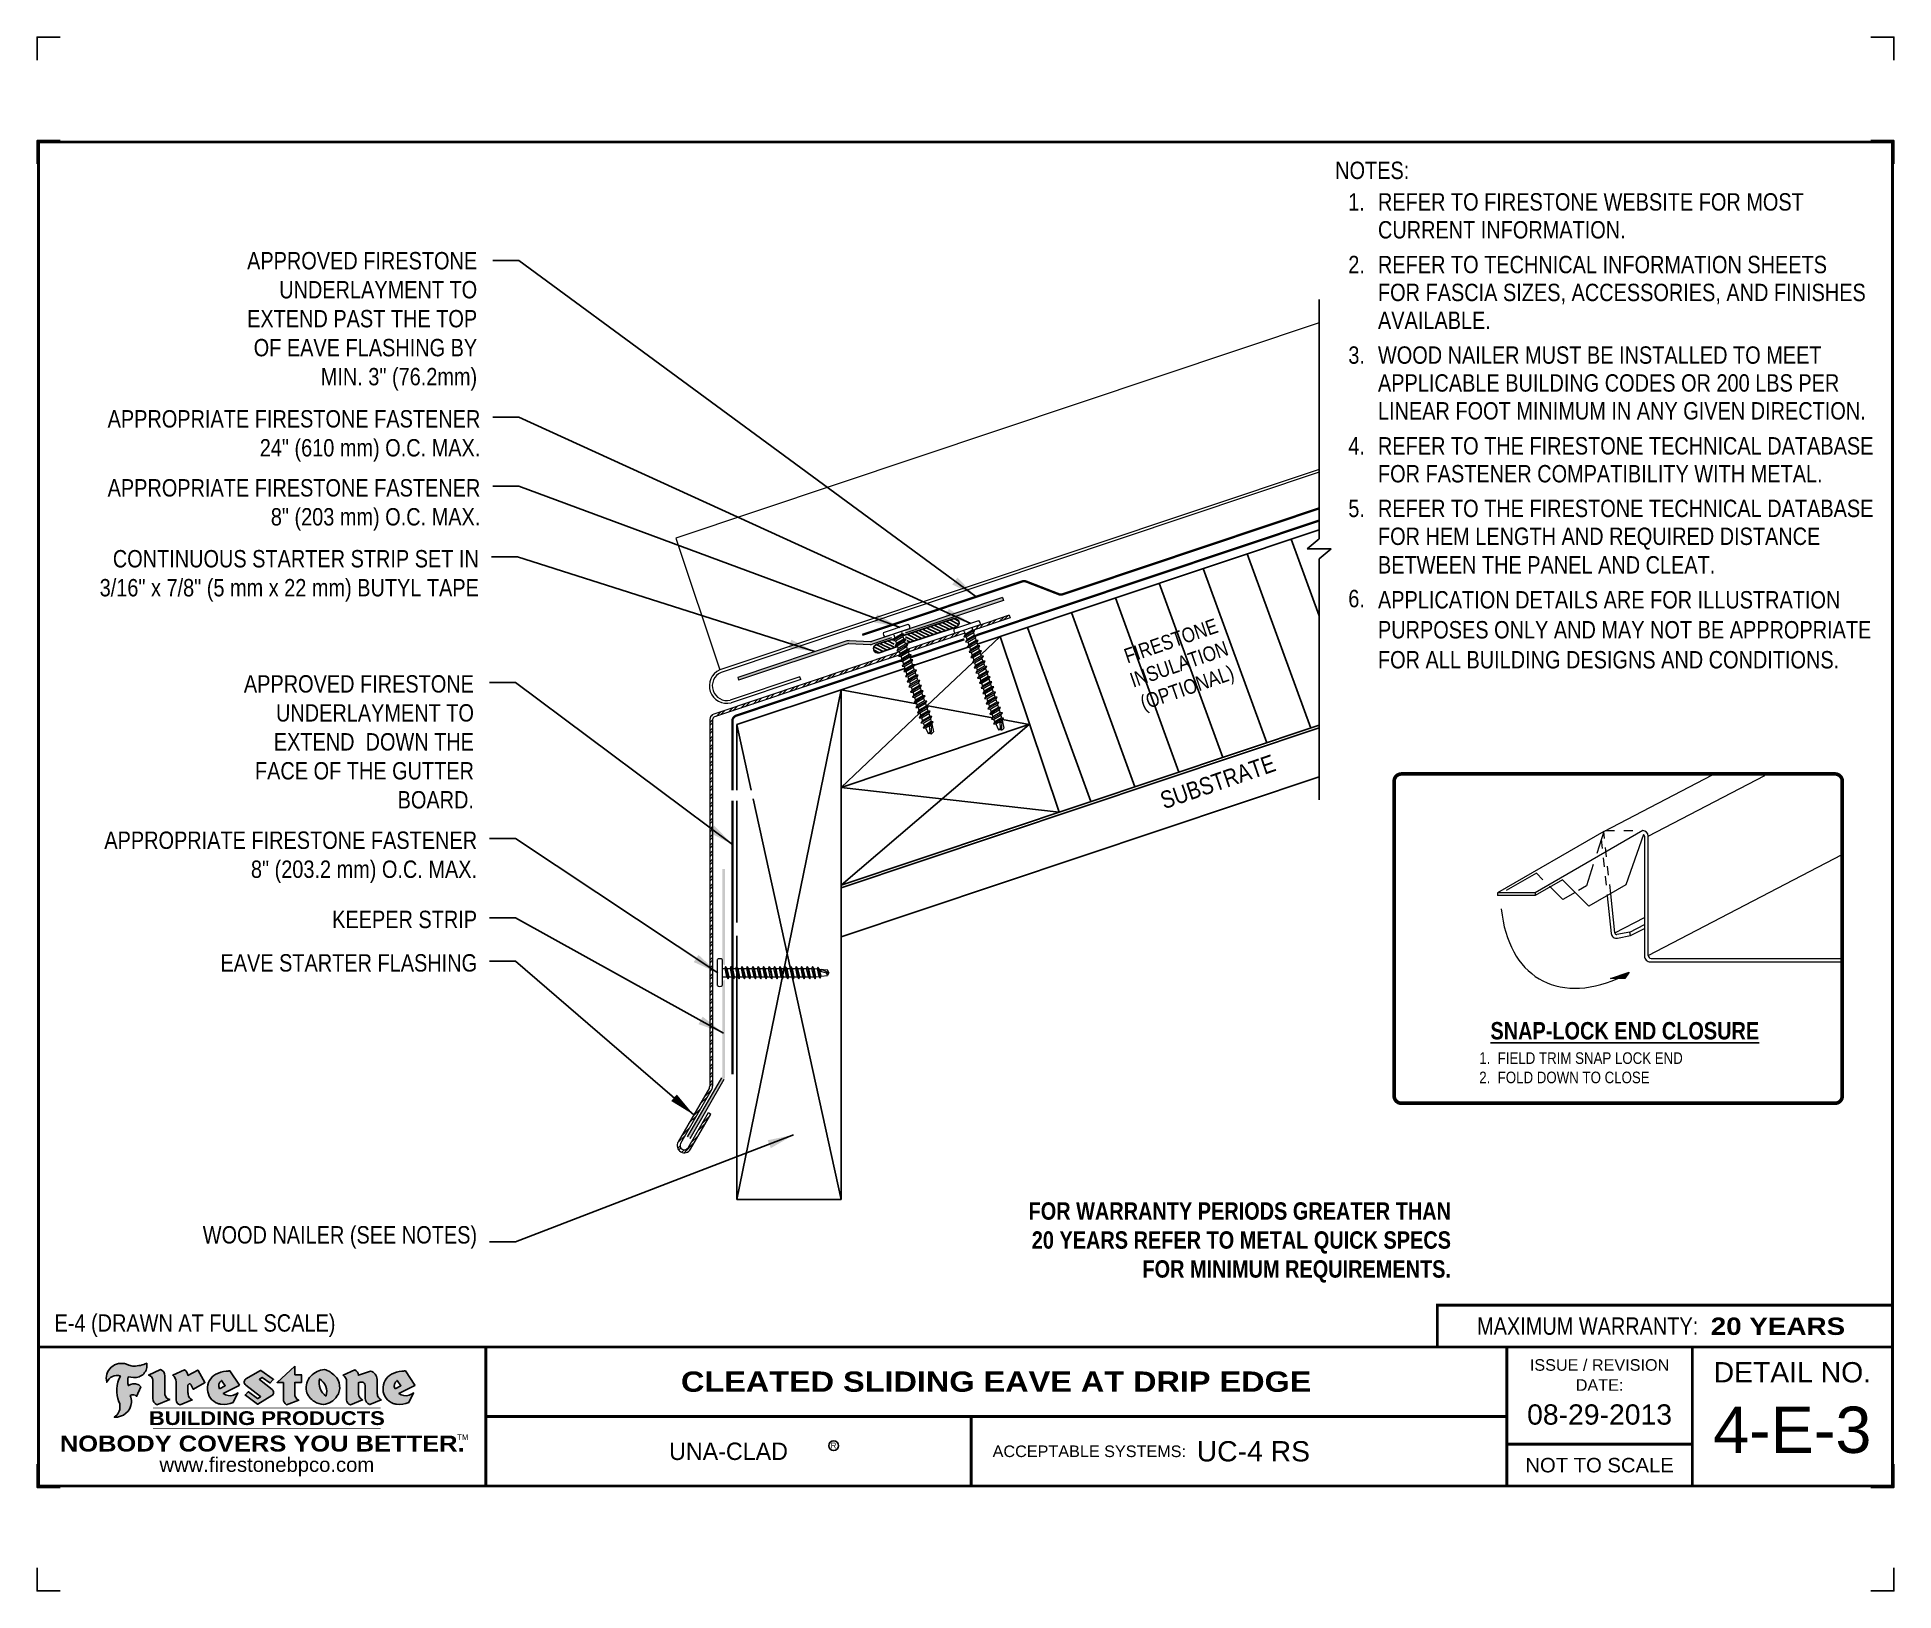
# Model space of a CAD drawing. Header units: inches. Extents: x 0 to 20, y 0 to 16.8.
import ezdxf
from ezdxf.enums import TextEntityAlignment as Align

# ---------------------------------------------------------------- set-up
doc = ezdxf.new("R2010")
doc.units = ezdxf.units.IN
doc.header["$MEASUREMENT"] = 0
doc.linetypes.add('DOT2', pattern=[0.125, 0, -0.125])
doc.linetypes.add('HIDDEN', pattern=[0.375, 0.25, -0.125])
doc.layers.get('0').update_dxf_attribs({"linetype": 'CONTINUOUS'})
doc.layers.get('DEFPOINTS').update_dxf_attribs({"linetype": 'CONTINUOUS'})
for name, color, linetype, lineweight in [('FSBP-ACCESSORY-FIRESTONE', 7, 'CONTINUOUS', 9), ('FSBP-PANEL', 7, 'CONTINUOUS', 9), ('FSBP-TRIMS', 7, 'CONTINUOUS', 9)]:
    doc.layers.add(name, color=color, linetype=linetype, lineweight=lineweight)
for name, color, linetype in [('FSBP-ANNO-NOTE', 7, 'CONTINUOUS'), ('FSBP-INSULATION', 7, 'CONTINUOUS'), ('FSBP-SEALANTS', 1, 'CONTINUOUS'), ('FSBP-SUBSTRATE-GENERIC', 9, 'CONTINUOUS'), ('FSBP-TTLB', 7, 'CONTINUOUS'), ('FSBP-TTLB-BORDER', 7, 'CONTINUOUS'), ('FSBP-TTLB-TEXT', 7, 'CONTINUOUS'), ('FSBP-UNDERLAYMENT', 7, 'HIDDEN'), ('FSBP-WALL-CURB', 9, 'CONTINUOUS'), ('FSBP-WOOD', 7, 'CONTINUOUS')]:
    doc.layers.add(name, color=color, linetype=linetype)
doc.styles.add('ARIAL', font='arial.ttf')
doc.styles.add('ARIAL_BOLD', font='')
doc.styles.add('ARIAL_NAR', font='ARIALN.TTF')
doc.styles.add('BANKGOTHIC', font='bgothm.ttf')
doc.styles.add('FSBP_ARIAL_NAR', font='ARIALN.TTF')
doc.styles.add('TXT', font='simplex.shx')
doc.styles.get('ARIAL_BOLD').set_extended_font_data('Arial Black')
doc.dimstyles.new('STANDARD$7', dxfattribs={"dimscale": 1.5, "dimtxt": 0.2, "dimasz": 0.1, "dimexe": 0.1, "dimexo": 0.125, "dimgap": 0.09, "dimtad": 0, "dimdec": 3, "dimzin": 4, "dimdsep": 46, "dimtxsty": 'TXT', "dimcen": 0.09, "dimadec": 0, "dimazin": 0, "dimtfac": 1, "dimtdec": 3, "dimtofl": 0, "dimtmove": 2, "dimatfit": 3, "dimfxl": 0, "dimtolj": 1, "dimtzin": 4, "dimarcsym": 0})

msp = doc.modelspace()

# ---------------------------------------------------------------- texts
at = {"layer": 'DEFPOINTS', "style": 'FSBP_ARIAL_NAR'}
msp.add_text('E-4 (DRAWN AT FULL SCALE)', height=0.1875, dxfattribs=at).set_placement((0.1874925427754306, 2.890285000893119), align=Align.MIDDLE_LEFT)
at = {"layer": 'FSBP-ANNO-NOTE', "style": 'FSBP_ARIAL_NAR'}
for s, p in [('NOTES:', (14.003925832682, 15.32464309650498)), ('REFER TO FIRESTONE WEBSITE FOR MOST', (14.46558625541428, 14.98417134001138)), ('CURRENT INFORMATION.', (14.46558625541428, 14.68339009001138)), ('REFER TO TECHNICAL INFORMATION SHEETS', (14.46558625541428, 14.30839009001138)), ('FOR FASCIA SIZES, ACCESSORIES, AND FINISHES', (14.46558625541428, 14.00760884001138)), ('AVAILABLE.', (14.46558625541428, 13.70682759001138)), ('WOOD NAILER MUST BE INSTALLED TO MEET', (14.46558625541428, 13.33182759001138)), ('APPLICABLE BUILDING CODES OR 200 LBS PER', (14.46558625541428, 13.03104634001138)), ('LINEAR FOOT MINIMUM IN ANY GIVEN DIRECTION.', (14.46558625541428, 12.73026509001138)), ('REFER TO THE FIRESTONE TECHNICAL DATABASE', (14.46558625541428, 12.35274111131875)), ('FOR FASTENER COMPATIBILITY WITH METAL.', (14.46558625541428, 12.05195986131875)), ('REFER TO THE FIRESTONE TECHNICAL DATABASE', (14.46558625541428, 11.67776751063818)), ('FOR HEM LENGTH AND REQUIRED DISTANCE', (14.46558625541428, 11.37698626063818)), ('BETWEEN THE PANEL AND CLEAT.', (14.46558625541428, 11.06884625353953))]:
    msp.add_text(s, height=0.1875, dxfattribs=at).set_placement(p, align=Align.MIDDLE_LEFT)
for s, p in [('1.', (14.23402473889251, 14.98417134001138)), ('2.', (14.23511750541428, 14.30839009001138)), ('3.', (14.23511750541428, 13.33182759001139)), ('4.', (14.23511750541428, 12.35274111131876)), ('5.', (14.23511750541428, 11.67776751063819)), ('6.', (14.23511756793582, 10.70482802925876))]:
    msp.add_text(s, height=0.1875, dxfattribs=at).set_placement(p, align=Align.MIDDLE_CENTER)
msp.add_text('SUBSTRATE', height=0.1875, rotation=19.00000000000001, dxfattribs=at).set_placement((12.73728270502066, 8.72942096180647), align=Align.MIDDLE_CENTER)
at = {"layer": 'FSBP-ANNO-NOTE', "char_height": 0.1875, "width": 2.602814136239886, "attachment_point": 9, "style": 'FSBP_ARIAL_NAR'}
for s, insert in [('APPROVED FIRESTONE UNDERLAYMENT TO EXTEND PAST THE TOP OF EAVE FLASHING BY MIN. 3" (76.2mm)', (4.747136927463284, 12.94935567720775)), ('APPROVED FIRESTONE UNDERLAYMENT TO EXTEND  DOWN THE FACE OF THE GUTTER BOARD.', (4.71252009600374, 8.43780455599621))]:
    msp.add_mtext(s, dxfattribs=dict(at, insert=insert))
at = {"layer": 'FSBP-ANNO-NOTE', "style": 'FSBP_ARIAL_NAR'}
for s, insert, char_height, attachment_point in [('APPROPRIATE FIRESTONE FASTENER\\P24" (610 mm) O.C. MAX.', (4.781538723541377, 12.73787410067583), 0.1875, 3), ('APPROPRIATE FIRESTONE FASTENER\\P8" (203 mm) O.C. MAX.', (4.781538723541377, 11.99342491048798), 0.1875, 3), ('CONTINUOUS STARTER STRIP SET IN \\P3/16" x 7/8" (5 mm x 22 mm) BUTYL TAPE', (4.765868104056018, 11.22843669650607), 0.1875, 3), ('APPROPRIATE FIRESTONE FASTENER\\P8" (203.2 mm) O.C. MAX.', (4.746088125132207, 8.191637295146798), 0.1875, 3), ('KEEPER STRIP', (4.746088125132207, 7.3374260823906), 0.1875, 3), ('EAVE STARTER FLASHING', (4.746088125132206, 6.868576042038152), 0.1875, 3), ('{\\fArial Narrow|b1|i0|c0|p34;\\LSNAP-LOCK END CLOSURE}', (17.12835104954708, 5.946383561514055), 0.1875, 8), ('1.  FIELD TRIM SNAP LOCK END\\P2.  FOLD DOWN TO CLOSE', (15.55825607463182, 5.474629148457795), 0.125, 7), ('{\\fArial Narrow|b1|i0|c0|p34;FOR WARRANTY PERIODS GREATER THAN\\P20 YEARS REFER TO METAL QUICK SPECS\\PFOR MINIMUM REQUIREMENTS.}', (15.25313681007011, 4.19149109391183), 0.1875, 3), ('WOOD NAILER (SEE NOTES)', (4.746088125132206, 3.690791982569451), 0.1874999999999999, 9)]:
    msp.add_mtext(s, dxfattribs=dict(at, insert=insert, char_height=char_height, attachment_point=attachment_point))
at = {"layer": 'FSBP-INSULATION', "insert": (12.20619005394844, 10.32494682953556), "char_height": 0.16, "width": 1.349898062664362, "attachment_point": 2, "rotation": 19.00000000000001, "style": 'FSBP_ARIAL_NAR'}
msp.add_mtext('FIRESTONE INSULATION (OPTIONAL)', dxfattribs=at)
at = {"layer": 'FSBP-TRIMS', "style": 'FSBP_ARIAL_NAR'}
for s, p in [('APPLICATION DETAILS ARE FOR ILLUSTRATION', (14.46548182967577, 10.59813127209196)), ('PURPOSES ONLY AND MAY NOT BE APPROPRIATE', (14.46548182967577, 10.27472445481487)), ('FOR ALL BUILDING DESIGNS AND CONDITIONS.', (14.46548182967577, 9.951317677951131))]:
    msp.add_text(s, height=0.1875, dxfattribs=at).set_placement(p)

# ---------------------------------------------------------------- blocks, each defined once
blk = doc.blocks.new('A$C486F1324')
at = {"layer": 'FSBP-TTLB-TEXT'}
h = blk.add_hatch(color=1, dxfattribs=at)
edge = h.paths.add_edge_path()
edge.add_arc((1.05293473454803, 2.432581823257731), 0.1319107607348553, 264.0410451462098, 370.3106169565175)
edge.add_arc((1.043176611464152, 2.752262660202042), 0.3273056962876236, 270.05058356628535, 295.23459397187514, ccw=False)
edge.add_arc((1.038426922191803, 2.56403150268051), 0.13916565617135, 249.3281275763668, 272.0749124149863, ccw=False)
edge.add_line((0.989299278179902, 2.433825686944644), (0.9631177487359136, 2.445558787492629))
edge.add_arc((0.9095748620182865, 2.291407038981255), 0.1631857907024101, 70.84590087378872, 194.3325259843273)
edge.add_arc((0.8600509757814071, 2.204839658458385), 0.1179914261095279, 70.96950098067123, 156.9641407594483, ccw=False)
edge.add_arc((1.168766374175352, 2.162383550941515), 0.3110405457095052, 150.323113748316, 203.2084295854517)
edge.add_arc((0.7718745149407522, 1.989572487159472), 0.121858715661731, 0.8849157075190988, 24.34668939894999, ccw=False)
edge.add_arc((0.7650031314481953, 1.983307491475024), 0.1289731377238324, -58.36655102076742, 3.6216782311386737, ccw=False)
edge.add_arc((0.8412948678329051, 2.051617467449851), 0.1783301886510352, 267.2205474105585, 354.1381621173521)
edge.add_arc((0.8059370697409881, 2.029692373120287), 0.212787892960859, 0.9996158580669322, 21.00503380861244)
edge.add_arc((1.034432087517867, 2.064164197730946), 0.05136395668415856, 40.821177131732725, 125.52727787225791, ccw=False)
edge.add_line((1.073301941138498, 2.097740834336818), (1.118401912534369, 2.200031471354478))
edge.add_arc((1.056483187403122, 2.160862735149867), 0.07326744446031509, 32.31675181867256, 66.31481236598174)
edge.add_arc((1.047887483703787, 2.124501603239696), 0.110224694801178, 69.81791323323885, 125.254734720681)
edge.add_arc((1.143333842085744, 2.261873949018218), 0.1659710644737307, 164.1569669952081, 196.5811013160487, ccw=False)
edge.add_line((0.9836674837126961, 2.307184524455224), (1.039240299265617, 2.301383838364885))
h = blk.add_hatch(color=1, dxfattribs=at)
edge = h.paths.add_edge_path()
edge.add_line((2.779085526150499, 2.423583663157117), (2.779085526150499, 2.333881224553082))
edge.add_arc((2.781392442941157, 2.333881224553068), 0.00230691679065842, 179.9999999996471, 269.9999999996471)
edge.add_line((2.781392442941143, 2.331574307762409), (2.851042658398813, 2.331574307762409))
edge.add_arc((2.851042658398813, 2.329267390971708), 0.002306916790701052, 0, 90, ccw=False)
edge.add_line((2.853349575189514, 2.329267390971708), (2.853349575189514, 2.251757171804073))
edge.add_arc((2.851042658398828, 2.251757171804087), 0.002306916790686842, 269.99999999964706, 359.99999999964706, ccw=False)
edge.add_line((2.851042658398813, 2.2494502550134), (2.781392442941143, 2.2494502550134))
edge.add_arc((2.781392442941157, 2.247143338222742), 0.00230691679065842, 90.00000000035294, 180.0000000003529)
edge.add_line((2.779085526150499, 2.247143338222727), (2.779085526150499, 2.127433711485182))
edge.add_arc((2.852360918257401, 2.12369642034561), 0.07337063740681414, 177.0802527808787, 245.3249543133826)
edge.add_line((2.821730779419073, 2.057025249452735), (2.690154522263373, 2.008229701244503))
edge.add_arc((2.724235369940526, 2.066534893757658), 0.06753517344606048, 177.0345319916278, 239.69264280249018, ccw=False)
edge.add_line((2.656790633108545, 2.070028763539753), (2.656790633108545, 2.247143338222727))
edge.add_arc((2.654483716317887, 2.247143338222742), 0.00230691679065842, 359.9999999996471, 449.999999999647)
edge.add_line((2.654483716317901, 2.2494502550134), (2.588482915647847, 2.2494502550134))
edge.add_line((2.588482915647847, 2.2494502550134), (2.779085526150499, 2.423583663157117))
h = blk.add_hatch(color=1, dxfattribs=at)
edge = h.paths.add_edge_path()
edge.add_line((1.290864384038019, 2.008492524202993), (1.43097033225452, 2.064791420292025))
edge.add_arc((1.436644270662416, 2.121823377800686), 0.0573135041183696, 181.971787100199, 264.31851000495806, ccw=False)
edge.add_line((1.379364702405683, 2.119851370029735), (1.37903731712966, 2.320596934648066))
edge.add_arc((1.309888624547209, 2.320484163719063), 0.06914878453844908, 0.0934405599589634, 72.42834396969008)
edge.add_line((1.330764526052365, 2.386406475112793), (1.202464409119062, 2.328412355415324))
edge.add_arc((1.190871232973747, 2.27232224160737), 0.05727567197445638, -0.017399788185684884, 78.322067691347, ccw=False)
edge.add_line((1.248146902307115, 2.272304847925781), (1.248199233300755, 2.075706805862339))
edge.add_arc((1.321324461293944, 2.07497573358174), 0.07312888236350451, 179.4272023230205, 245.3845503102953)
h = blk.add_hatch(color=1, dxfattribs=at)
edge = h.paths.add_edge_path()
edge.add_line((1.807651786805041, 2.246865396077439), (1.737783921756391, 2.3789790723241))
edge.add_arc((1.735744620158095, 2.377900594660677), 0.002306916790721869, 27.871971334059, 117.3766794470738)
edge.add_line((1.734683811260555, 2.37994914282028), (1.626263425247162, 2.323805327202692))
edge.add_arc((1.56271380654142, 2.324730636700022), 0.06355635479880146, 359.1658080110728, 425.8793658831422)
edge.add_line((1.58868669411409, 2.382737699601435), (1.462504212281334, 2.325700791685492))
edge.add_arc((1.423437031978647, 2.260476169502841), 0.07602957263902102, -3.4414039757249952, 59.079922442849806, ccw=False)
edge.add_line((1.499329501278754, 2.255912287470565), (1.499329501278754, 2.058449488485891))
edge.add_arc((1.556162430058898, 2.062578896434379), 0.05698275005415229, 184.1557352478596, 255.3066498366543)
edge.add_line((1.541709001656801, 2.007459641984056), (1.672916305560551, 2.060182788021976))
edge.add_arc((1.703923541705656, 2.128694263707063), 0.0752015358480571, 207.5160880841914, 245.649226723163, ccw=False)
edge.add_arc((1.736675161903364, 2.139384485703829), 0.1093332836229114, 179.4823365255142, 204.5537900001095, ccw=False)
edge.add_line((1.62734634068791, 2.140372291052628), (1.62734634068791, 2.218192830870564))
edge.add_arc((1.644214729975653, 2.216674003513419), 0.01693662875851178, 28.356188110623293, 174.8549701683578, ccw=False)
edge.add_arc((1.642965400400852, 2.211114314414412), 0.02111886817708026, 22.216893572439176, 40.102139564264576, ccw=False)
edge.add_line((1.662516385616714, 2.219099649108088), (1.682263761023097, 2.175858276730239))
edge.add_arc((1.6843622118052, 2.176816592645914), 0.002306916790685473, 204.5451281842827, 299.6323508190097)
edge.add_line((1.685502826970224, 2.174811383897563), (1.806753100371753, 2.243781709665697))
edge.add_line((1.806753100371753, 2.243781709665697), (1.807651786805041, 2.246865396077439))
h = blk.add_hatch(color=1, dxfattribs=at)
h.paths.add_polyline_path([(2.079013696958969, 2.372509599487572, 0.02524281661523788), (2.04064932662921, 2.369780089618544, 0.1213611957758757), (1.917398876930707, 2.330017413997425, 0.6151668103976068), (1.948366326295928, 2.020927234590275, 0.05306812109568645), (1.983561194740633, 2.012967556948965, 0.1150932231766138), (2.114751686428195, 2.031339923561191), (2.166820534440563, 2.13634411089113, -0.08755405562188731), (2.119855574390459, 2.112121973331725, -0.265591761123442), (2.008317279265117, 2.129763140217776), (2.180972862525681, 2.216714869958551, 0.4518949533370738), (2.18184769374962, 2.220065341664835)])
h.paths.add_polyline_path([(2.029842278823895, 2.211936798819394), (1.966738618897312, 2.179300291603411, -0.3720533890450154), (1.98880241555118, 2.270120236003706)], flags=16)
h = blk.add_hatch(color=1, dxfattribs=at)
edge = h.paths.add_edge_path()
edge.add_arc((2.27603235730526, 2.253253635380584), 0.04152450223225725, 123.20805433950699, 232.2027298779723, ccw=False)
edge.add_line((2.253290182792528, 2.287996660350629), (2.409160936544441, 2.376738928011363))
edge.add_arc((2.410302318411599, 2.374734155577214), 0.002306916790741141, 55.646444661762985, 119.65426054492829, ccw=False)
edge.add_line((2.411604106875319, 2.376638679631967), (2.547434611018917, 2.283795229912059))
edge.add_arc((2.546093867806404, 2.281917925270474), 0.002306916790700397, -42.731101238422525, 54.4661353739603, ccw=False)
edge.add_line((2.547788405158445, 2.280352547283613), (2.514082878729613, 2.24386597727802))
edge.add_arc((2.512388341377596, 2.245431355264869), 0.002306916790673009, 233.7527076894891, 317.2688987613858, ccw=False)
edge.add_line((2.511024327141814, 2.243570890203742), (2.429474878371439, 2.303359494337499))
edge.add_arc((2.428110864135639, 2.301499029276328), 0.002306916790719975, 53.75270768979195, 124.4135619297851)
edge.add_line((2.426807081754208, 2.303402188907356), (2.398558946171835, 2.284050464081318))
edge.add_arc((2.399862728553238, 2.282147304450302), 0.002306916790694715, 124.413561929383, 231.8459020253661)
edge.add_line((2.398437564694706, 2.280333255648443), (2.535524934179665, 2.17263385734519))
edge.add_arc((2.50987198472614, 2.139980978912016), 0.04152450223225738, -55.21225898295222, 51.84590202520428, ccw=False)
edge.add_line((2.533563285444262, 2.105878096982181), (2.380059912363055, 2.01288121029809))
edge.add_arc((2.378864566801948, 2.014854282539261), 0.002306916790727091, 233.2955624372944, 301.20872157023166, ccw=False)
edge.add_line((2.377485752065996, 2.013004759626924), (2.246891586179532, 2.110362385828026))
edge.add_arc((2.248272903809107, 2.112210040201936), 0.002306916790697761, 135.5134179846413, 233.2179869199888, ccw=False)
edge.add_line((2.246627115749294, 2.113826594173005), (2.278464340477814, 2.146239569709692))
edge.add_arc((2.280110128537683, 2.144623015738608), 0.002306916790748419, 53.03528399993951, 135.5134179853709, ccw=False)
edge.add_line((2.281497330874759, 2.146466256025562), (2.37745964320722, 2.074246076768972))
edge.add_arc((2.378846845544219, 2.076089317055831), 0.002306916790626977, 233.0352840000668, 302.2362632414408)
edge.add_line((2.380077382034147, 2.074137998264391), (2.409909958711938, 2.092950954072577))
edge.add_arc((2.408679422222006, 2.094902272864085), 0.002306916790685166, 302.2362632406177, 412.2027298768422)
edge.add_line((2.410093260944637, 2.096725162094273), (2.2505832602986, 2.22044162923676))
h = blk.add_hatch(color=1, dxfattribs=at)
edge = h.paths.add_edge_path(flags=16)
edge.add_arc((2.955988474005852, 2.146034781181318), 0.1684614578629418, 344.5558804047866, 417.0140046669545)
edge.add_arc((3.210083044523077, 2.242479849301684), 0.1684614578629413, 164.5558804047865, 237.0140046669547)
edge = h.paths.add_edge_path()
edge.add_arc((3.085000081380657, 2.190898847034975), 0.1828726885096672, 136.0914512150048, 191.213418978326)
edge.add_arc((3.080564515311864, 2.199009864590429), 0.1803148804748503, 194.0167254156723, 240.6663730831859)
edge.add_arc((3.113672006657439, 2.246327426840207), 0.2378525180183702, 239.2975390661776, 264.2889872773176)
edge.add_arc((3.064469747004688, 2.211810064170161), 0.2037606892471559, 277.1986764832036, 326.503572961274)
edge.add_arc((3.093364291682004, 2.196728640902951), 0.1713748657917089, 325.3768876809903, 406.3828327799088)
edge.add_arc((3.027464452944376, 2.141218864507682), 0.2571945645850002, 44.28462553519766, 73.82901434867304)
edge.add_arc((3.13277746446545, 2.132489990494792), 0.2579560664039133, 97.50292863483666, 134.1039137579026)
h = blk.add_hatch(color=1, dxfattribs=at)
edge = h.paths.add_edge_path()
edge.add_line((3.33831519343592, 2.058643648811753), (3.33831519343592, 2.255912287470565))
edge.add_arc((3.262422724135841, 2.260476169502887), 0.076029572638996, 356.5585960242387, 419.0799224428129)
edge.add_line((3.301489904438557, 2.325700791685492), (3.427672386271257, 2.382737699601435))
edge.add_arc((3.401699498698617, 2.324730636699968), 0.06355635479883828, 0.39626228338801184, 65.87936588318729, ccw=False)
edge.add_line((3.465254333483887, 2.325170194128376), (3.596151383567263, 2.371448459092008))
edge.add_arc((3.571369086579416, 2.27774289547643), 0.09692726601172152, 2.366977007666776, 75.18615851992018, ccw=False)
edge.add_line((3.668213654208745, 2.281745971443158), (3.668213654208745, 2.142456301410775))
edge.add_arc((3.777502514268014, 2.139339897279081), 0.1093332836229047, 178.3666365323575, 204.5537900000423)
edge.add_arc((3.744750894070185, 2.128649675282367), 0.07520153584796174, 207.5160880841712, 245.2240541443093)
edge.add_line((3.71323611585031, 2.060370178010899), (3.588210878431101, 2.010131177172084))
edge.add_arc((3.610972150886048, 2.078197660558692), 0.07177131519198725, 180.3328587115749, 251.5101856666586, ccw=False)
edge.add_line((3.539202046833867, 2.077780708850796), (3.539202046833867, 2.2155300510111))
edge.add_arc((3.501944494155337, 2.215955952136818), 0.0372599868942854, 359.3450650296065, 449.0500281941028)
edge.add_arc((3.498394839000171, 2.188871092646112), 0.06447454900600776, 86.29402372314017, 119.8211331593848)
edge.add_line((3.46633203284519, 2.244808056551889), (3.46633203284519, 2.140372291052628))
edge.add_arc((3.575660854060708, 2.139384485703815), 0.1093332836229751, 179.482336525507, 204.5537900001025)
edge.add_arc((3.542909233862866, 2.128694263706967), 0.0752015358479639, 207.51608808417, 245.6492267231416)
edge.add_line((3.511901997717774, 2.060182788021976), (3.380694693813967, 2.007459641984056))
edge.add_arc((3.395127450940398, 2.062546484817654), 0.05694615642555727, 183.9298782390169, 255.318496325343, ccw=False)
h = blk.add_hatch(color=1, dxfattribs=at)
h.paths.add_polyline_path([(3.973320437169735, 2.372509599487572, 0.02524281661523822), (3.934956066840033, 2.369780089618544, 0.1085638477195505), (3.823515797474061, 2.33691113673602, 0.6425897848490651), (3.842673066506751, 2.020927234590275, 0.05306812109569052), (3.877867934951342, 2.012967556948965, 0.1150932231766133), (4.009058426638961, 2.031339923561191), (4.061127274651329, 2.13634411089113, -0.08755405562189084), (4.014162314601225, 2.112121973331725, -0.2655917611234366), (3.902624019475826, 2.129763140217776), (4.075279602736447, 2.216714869958551, 0.4518949533370731), (4.076154433960386, 2.220065341664835)])
h.paths.add_polyline_path([(3.924149019034718, 2.211936798819394), (3.861045359108135, 2.179300291603411, -0.3720533890450147), (3.883109155761946, 2.270120236003706)], flags=16)
blk.add_circle((8.593239434063564, 1.565680298552095), 0.05268028021839655)
at = {"layer": 'DEFPOINTS', "linetype": 'Continuous', "ltscale": 1.75}
for points in [[(-3.512154225088215e-08, 16.51166663588279), (-3.512154225088215e-08, 16.76166663588279), (0.2499999648784577, 16.76166663588279)], [(20.03124996487848, 16.51166663588279), (20.03124996487848, 16.76166663588279), (19.78124996487848, 16.76166663588279)], [(-3.512154225088215e-08, 0.2499999692161197), (-3.512154225088215e-08, -3.078388033372903e-08), (0.2499999648784577, -3.078388033372903e-08)], [(20.03124996487848, 0.2499999692161197), (20.03124996487848, -3.078388033372903e-08), (19.78124996487848, -3.078388033372903e-08)]]:
    blk.add_lwpolyline(points, dxfattribs=at)
at = {"layer": 'DEFPOINTS', "color": 1}
for points in [[(0.2499999648784577, 15.64645830254946), (-3.512154225088215e-08, 15.64645830254946), (-3.512154225088215e-08, 15.39645830254946)], [(20.03124996487846, 15.39645830254946), (20.03124996487846, 15.64645830254946), (19.78124996487846, 15.64645830254946)], [(0.2499999648784577, 1.115208302549462), (-3.512154225088215e-08, 1.115208302549462), (-3.512154225088215e-08, 1.365208302549462)], [(20.03124996487846, 1.365208302549462), (20.03124996487846, 1.115208302549462), (19.78124996487846, 1.115208302549462)]]:
    blk.add_lwpolyline(points, dxfattribs=at)
at = {"layer": 'FSBP-TTLB', "const_width": 0.03125}
blk.add_lwpolyline([(15.10591267006784, 2.630833302549462), (20.01562496487846, 2.630833302549462), (20.01562496487846, 3.082093126616456), (15.10591267006784, 3.082093126616456)], close=True, dxfattribs=at)
for points in [[(0.01562496487845775, 2.630833302549462), (0.01562496487845775, 1.130833302549462), (20.01562496487846, 1.130833302549462), (20.01562496487846, 2.630833302549462), (0.01562496487845775, 2.630833302549462)], [(4.840833492085227, 2.630833302549462), (4.840833492085227, 1.880833302549462)], [(15.85591267006784, 2.630833302549462), (15.85591267006784, 1.130833302549462)], [(17.85672993223439, 2.630833302549462), (17.85672993223439, 1.130833302549462)], [(20.01562496487846, 2.630833302549462), (20.01562496487846, 1.130833302549462)], [(4.840833492085227, 1.880833302549462), (15.85591267006784, 1.880833302549462)], [(4.840833492085227, 1.880833302549462), (4.840833492085227, 1.130833302549462)], [(15.85591267006784, 1.582093126616456), (17.85672993223439, 1.582093126616456)]]:
    blk.add_lwpolyline(points, dxfattribs=at)
at = {"layer": 'FSBP-TTLB-BORDER', "const_width": 0.03125}
blk.add_lwpolyline([(20.01562496487846, 2.630833302549462), (20.01562496487846, 15.63083330254946), (0.01562496487845775, 15.63083330254946), (0.01562496487845775, 2.630833302549462)], dxfattribs=at)
at = {"layer": 'FSBP-TTLB-TEXT', "color": 1}
blk.add_line((0.7514681707107965, 2.251010548403869), (0.7514681707107965, 2.251010548403869), dxfattribs=at)
for points in [[(1.039240288603781, 2.301383839477765, 0.5000510906601082), (1.182715385655359, 2.456191808344684, -0.1103304102359608), (1.043465573188274, 2.424957091469324, -0.09957876667165425), (0.989299278179902, 2.433825686944644), (0.9631177487359136, 2.445558787492629, 0.5978159689075124), (0.7514681707107965, 2.251010548403869, -0.3938834584182213), (0.8985246071333276, 2.316382279576757, 0.2349406564350952), (0.8828960471532977, 2.039809584686154, -0.1027304183841549), (0.893718696891784, 1.991454482752047, -0.2772692352614086), (0.8326473561440534, 1.873497067927772, 0.3985429150902959), (1.018692578968699, 2.03340460748511, 0.0875124847930418), (1.004584981218573, 2.105966186820112, -0.3874031597924062), (1.073301941138498, 2.097740834336818), (1.118401912534369, 2.200031471354478, 0.1494423498871741), (1.085915528859078, 2.22795860457687, 0.2467195073738216), (0.9842643930489484, 2.214510412139376, -0.1424285161541127), (0.9836674837126961, 2.307184524455224), (1.039240299265617, 2.301383838364885)], [(2.779085526150499, 2.423583663157117), (2.779085526150499, 2.333881224553082, 0.4142135623730958), (2.781392442941143, 2.331574307762409), (2.851042658398813, 2.331574307762409, -0.414213562373095), (2.853349575189514, 2.329267390971708), (2.853349575189514, 2.251757171804073, -0.4142135623730938), (2.851042658398813, 2.2494502550134), (2.781392442941143, 2.2494502550134, 0.4142135623730958), (2.779085526150499, 2.247143338222727), (2.779085526150499, 2.127433711485182, 0.3068985753588853), (2.821730779419073, 2.057025249452735), (2.690154522263373, 2.008229701244503, -0.2804194150632976), (2.656790633108545, 2.070028763539753), (2.656790633108545, 2.247143338222727, 0.414213562373095), (2.654483716317901, 2.2494502550134), (2.588482915647847, 2.2494502550134), (2.779085526150499, 2.423583663157117)], [(2.18184769374962, 2.220065341664835), (2.079013696958969, 2.372509599487572, 0.02524281661523788), (2.04064932662921, 2.369780089618544, 0.1085638477195265), (1.929209057263352, 2.33691113673602, 0.6425897848491228), (1.948366326295928, 2.020927234590275, 0.05306812109568648), (1.983561194740633, 2.012967556948965, 0.1150932231766137), (2.114751686428195, 2.031339923561191), (2.166820534440563, 2.13634411089113, -0.0875540556218873), (2.119855574390459, 2.112121973331725, -0.2655917611234418), (2.008317279265117, 2.129763140217776), (2.180972862525681, 2.216714869958551)], [(4.076154433960386, 2.220065341664835), (3.973320437169735, 2.372509599487572, 0.02524281661523788), (3.934956066840033, 2.369780089618544, 0.1085638477195265), (3.823515797474061, 2.33691113673602, 0.6425897848491228), (3.842673066506751, 2.020927234590275, 0.05306812109568648), (3.877867934951342, 2.012967556948965, 0.1150932231766137), (4.009058426638961, 2.031339923561191), (4.061127274651329, 2.13634411089113, -0.0875540556218873), (4.014162314601225, 2.112121973331725, -0.2655917611234418), (3.902624019475826, 2.129763140217776), (4.075279602736447, 2.216714869958551)], [(4.075279602736447, 2.216714869958551, 0.4518949533370731), (4.076154433960386, 2.220065341664835, 0.4518949533370731)]]:
    blk.add_lwpolyline(points, format="xyb", dxfattribs=at)
for points in [[(1.290864384038019, 2.008492524202993), (1.43097033225452, 2.064791420292025, -0.3756100036733062), (1.379364702405683, 2.119851370029735), (1.37903731712966, 2.320596934648066, 0.3265360292958048), (1.330764526052365, 2.386406475112793), (1.202464409119062, 2.328412355415324, -0.3557863980845349), (1.248146902307115, 2.272304847925781), (1.248199233300755, 2.075706805862339, 0.2960110723418457)], [(1.807651786805041, 2.246865396077439), (1.737783921756391, 2.3789790723241, 0.4116839150163434), (1.734683811260555, 2.37994914282028), (1.626263425247162, 2.323805327202692, 0.2996033003794034), (1.58868669411409, 2.382737699601435), (1.462504212281334, 2.325700791685492, -0.2797757560995365), (1.499329501278754, 2.255912287470565), (1.499329501278754, 2.058449488485891, 0.320828638474519), (1.541709001656801, 2.007459641984056), (1.672916305560551, 2.060182788021976, -0.1679398621276611), (1.637228717577119, 2.093951330204405, -0.1098333365370753), (1.62734634068791, 2.140372291052628), (1.62734634068791, 2.218192830870564, -0.743334502655012), (1.659119166646138, 2.224718079671632, -0.07819791644735608), (1.662516385616714, 2.219099649108088), (1.682263761023097, 2.175858276730239, 0.4404648714563479), (1.685502826970224, 2.174811383897563), (1.806753100371753, 2.243781709665697)], [(1.966738618897312, 2.179300291603411), (2.029842278823895, 2.211936798819394), (1.98880241555118, 2.270120236003706, 0.3720533890450154)], [(2.2505832602986, 2.22044162923676, -0.5150044486718882), (2.253290182792528, 2.287996660350629), (2.409160936544441, 2.376738928011363, -0.2867822934100265), (2.411604106875319, 2.376638679631967), (2.547434611018917, 2.283795229912059, -0.4515027974650387), (2.547788405158445, 2.280352547283613), (2.514082878729613, 2.24386597727802, -0.3814439164929681), (2.511024327141814, 2.243570890203742), (2.429474878371439, 2.303359494337499, 0.3184718635035665), (2.426807081754208, 2.303402188907356), (2.398558946171835, 2.284050464081318, 0.5064094529656681), (2.398437564694706, 2.280333255648443), (2.535524934179665, 2.17263385734519, -0.5043597839115849), (2.533563285444262, 2.105878096982181), (2.380059912363055, 2.01288121029809, -0.3053163970316367), (2.377485752065996, 2.013004759626924), (2.246891586179532, 2.110362385828026, -0.4541703869768119), (2.246627115749294, 2.113826594173005), (2.278464340477814, 2.146239569709692, -0.3762644290664977), (2.281497330874759, 2.146466256025562), (2.37745964320722, 2.074246076768972, 0.3114700032088108), (2.380077382034147, 2.074137998264391), (2.409909958711938, 2.092950954072577, 0.520381097387146), (2.410093260944637, 2.096725162094273)], [(2.953249883604445, 2.317722762716059, 0.2452625673097023), (2.905618498745599, 2.155336675924431, 0.2064059665179019), (2.992229303852542, 2.041814614862275, 0.1094800500670344), (3.090003063353111, 2.009655498951545, 0.2185147641853038), (3.234389909721659, 2.09935759961418, 0.3689489483072479), (3.211584927988571, 2.320798080235917, 0.1296305888694145), (3.099094368954257, 2.388237485636708, 0.1610736375384317)], [(3.118366895036178, 2.101173760584302, 0.3271311138286319), (3.047704623492751, 2.287340869898699, 0.3271311138286322)], [(3.33831519343592, 2.058643648811753), (3.33831519343592, 2.255912287470565, 0.2797757560995341), (3.301489904438557, 2.325700791685492), (3.427672386271257, 2.382737699601435, -0.2937618496109166), (3.465254333483887, 2.325170194128376), (3.596151383567263, 2.371448459092008, -0.3288760160581939), (3.668213654208745, 2.281745971443158), (3.668213654208745, 2.142456301410775, 0.114762897203527), (3.678056069941721, 2.093906741779776, 0.166032965990522), (3.71323611585031, 2.060370178010899), (3.588210878431101, 2.010131177172084, -0.3209557512194564), (3.539202046833867, 2.077780708850796), (3.539202046833867, 2.2155300510111, 0.4127061514896111), (3.502562241494348, 2.253210817746393, 0.1473421876160361), (3.46633203284519, 2.244808056551889), (3.46633203284519, 2.140372291052628, 0.1098333365370753), (3.476214409734399, 2.093951330204376, 0.1679398621276611), (3.511901997717774, 2.060182788021976), (3.380694693813967, 2.007459641984056, -0.3219729545308964), (3.33831519343592, 2.058643648811753, 29.1476284739)], [(3.861045359108135, 2.179300291603411), (3.924149019034718, 2.211936798819394), (3.883109155761946, 2.270120236003706, 0.3720533890450154)]]:
    blk.add_lwpolyline(points, format="xyb", close=True, dxfattribs=at)
at = {"layer": 'FSBP-TTLB-TEXT'}
for points, const_width in [([(1.249551544687665, 1.972387724376318), (3.706854447563717, 1.972387724376304)], 0.0078125), ([(10.07714779415524, 1.880833302549462), (10.07714779415524, 1.130833302549462)], 0.03125), ([(1.249551544687665, 1.754677206499863), (3.706854447563717, 1.754677206499878)], 0.0078125)]:
    blk.add_lwpolyline(points, dxfattribs=dict(at, const_width=const_width))
at = {"layer": 'FSBP-TTLB-TEXT', "color": 1}
for centre, start, end in [((1.805612485206739, 2.245786918414026), 299.6323508193319, 27.87197133380466), ((2.179935225669015, 2.218775252164079), 296.7304547840455, 34.00233684987402)]:
    blk.add_arc(centre, 0.00230691679068068, start, end, dxfattribs=at)
at = {"layer": 'FSBP-TTLB-TEXT', "style": 'ARIAL_NAR'}
blk.add_text('MAXIMUM WARRANTY:', height=0.1875, dxfattribs=at).set_placement((17.92079065800682, 2.856463214582988), align=Align.MIDDLE_RIGHT)
at = {"layer": 'FSBP-TTLB-TEXT'}
for s, height, style, p in [('ISSUE / REVISION', 0.125, 'ARIAL', (16.85632130115108, 2.43698366520286)), ('DETAIL NO.', 0.21875, 'ARIAL', (18.93617744855642, 2.358393465812583)), ('DATE:', 0.125, 'ARIAL', (16.85632130115108, 2.220860197200608)), ('www.firestonebpco.com', 0.15625, 'ARIAL', (2.478202996125691, 1.362175995809338)), ('UNA-CLAD', 0.1875, 'BANKGOTHIC', (7.458990643120234, 1.505833302549462)), ('R', 0.0625, 'BANKGOTHIC', (8.592447004938792, 1.568314485865656)), ('NOT TO SCALE', 0.15625, 'ARIAL', (16.85632130115108, 1.356463214582959))]:
    blk.add_text(s, height=height, dxfattribs=dict(at, style=style)).set_placement(p, align=Align.MIDDLE_CENTER)
at = {"layer": 'FSBP-TTLB-TEXT', "lineweight": 18, "style": 'ARIAL_BOLD'}
blk.add_text('BUILDING PRODUCTS', height=0.1484375, dxfattribs=at).set_placement((2.478202996125691, 1.863532465438098), align=Align.MIDDLE_CENTER)
at = {"layer": 'FSBP-TTLB-TEXT', "color": 1}
for s, height, style, p in [('NOBODY COVERS YOU BETTER.', 0.171875, 'ARIAL_BOLD', (2.428229228481842, 1.589182851962093)), ('TM', 0.0625, 'BANKGOTHIC', (4.592296138251458, 1.658258798256043))]:
    blk.add_text(s, height=height, dxfattribs=dict(at, style=style)).set_placement(p, align=Align.MIDDLE_CENTER)
at = {"layer": 'FSBP-TTLB-TEXT', "style": 'ARIAL'}
blk.add_text('ACCEPTABLE SYSTEMS:', height=0.125, dxfattribs=at).set_placement((10.30843778079408, 1.505833302549462), align=Align.MIDDLE_LEFT)
at = {"layer": 'FSBP-TTLB-TEXT'}
for tag, height, style, p in [('MAXIMUM_WARRANTY', 0.1875, 'ARIAL_BOLD', (18.05549597262787, 2.85485773330052)), ('ACCPT_SYSTEMS', 0.21875, 'ARIAL', (12.51000666906039, 1.505833302549462))]:
    blk.add_attdef(tag, text='', height=height, dxfattribs=dict(at, style=style)).set_placement(p, align=Align.MIDDLE_LEFT)
for tag, height, style, p in [('DETAIL_DESCP_LINE_1', 0.21875, 'ARIAL_BOLD', (10.34680946719057, 2.25720148330052)), ('ISSUE_REV_DATE', 0.21875, 'ARIAL', (16.85632130115108, 1.902577359955217)), ('DETAIL_NUMBER', 0.4375, 'ARIAL', (18.9350408723662, 1.73767023330052))]:
    blk.add_attdef(tag, text='', height=height, dxfattribs=dict(at, style=style)).set_placement(p, align=Align.MIDDLE_CENTER)
blk = doc.blocks.new('*U8')
at = {"layer": 'FSBP-ACCESSORY-FIRESTONE'}
for p, q in [((-0.2812791457573892, 0.1000000000000536), (0.2812791457573299, 0.1000000000000536)), ((0.2812791457573596, 0), (-0.2812791457573596, 0)), ((-0.08994639328978948, -0.01758121715760552), (-0.08994639328979481, -0.09385874391181748)), ((-0.08994639328978593, -0.1487344413923868), (-0.08994639328978593, -0.2110462439118166)), ((-0.08994639328978593, -0.2659219413924525), (-0.08994639328978593, -0.3282337439118823)), ((-0.08994639328978593, -0.3831094413925182), (-0.08994639328978593, -0.4454212439119463)), ((0.08994639328979659, -0.01758121715756733), (0.08994639328979481, -0.05494635258716762)), ((0.08994639328971132, -0.1098220500677574), (0.08994639328971132, -0.1721338525871854)), ((0.08994639328971132, -0.2270095500678231), (0.08994639328971132, -0.2893213525872511)), ((0.08994639328971132, -0.3441970500678888), (0.08994639328971132, -0.4065088525873453)), ((-0.08994639328978593, -0.5002969413925822), (-0.08994639328978593, -0.562608743912012)), ((-0.08994639328978593, -0.6174844413926497), (-0.08994639328978593, -0.6797962439120777)), ((-0.08994639328978593, -0.7346719413927136), (-0.08994639328978593, -0.7969837439121434)), ((0.08994639328971132, -0.4613845500679528), (0.08994639328971132, -0.5236963525873826)), ((0.08994639328971132, -0.5785720500680203), (0.08994639328971132, -0.6408838525874483)), ((0.08994639328971132, -0.6957595500680842), (0.08994639328971132, -0.758071352587514)), ((-0.08994639328978593, -0.8518594413927794), (-0.08994639328978593, -0.9141712439122092)), ((-0.08994639328978593, -0.9690469413927794), (-0.08994639328978593, -1.031358743912209)), ((-0.08994639328978593, -1.086234441392779), (-0.08994639328978593, -1.148546243912209)), ((0.08994639328971132, -0.8129470500681499), (0.08994639328971132, -0.8752588525875797)), ((0.08994639328971132, -0.9301345500681499), (0.08994639328971132, -0.9924463525875797)), ((0.08994639328971132, -1.04732205006815), (0.08994639328971132, -1.10963385258758)), ((0.08994639328971132, -1.16450955006815), (0.08994639328971132, -1.22682135258758)), ((-0.08994639328978593, -1.203421941392779), (-0.08994639328978593, -1.265733743912209)), ((-0.08994639328978593, -1.320609441392779), (-0.08994639328978593, -1.382921243912209)), ((-0.08994639328978593, -1.437796941392779), (-0.08994639328978593, -1.500108743912209)), ((-0.08994639328978593, -1.554984441392779), (-0.08994639328978593, -1.617296243912209)), ((0.08994639328971132, -1.28169705006815), (0.08994639328971132, -1.34400885258758)), ((0.08994639328971132, -1.39888455006815), (0.08994639328971132, -1.46119635258758)), ((0.08994639328971132, -1.51607205006815), (0.08994639328971132, -1.57838385258758)), ((-0.08994639328978593, -1.672171941392779), (-0.08994639328978593, -1.734483743912209)), ((-0.08994639328978593, -1.789359441392779), (-0.08994639328978593, -1.851671243912209)), ((-0.08994639328978593, -1.906546941392779), (-0.08994639328978593, -1.968858743912209)), ((0.08994639328971166, -1.984822050068156), (0.08331296896595075, -2.048568720588728)), ((0.08994639328971132, -1.63325955006815), (0.08994639328971132, -1.69557135258758)), ((0.08994639328971132, -1.75044705006815), (0.08994639328971132, -1.81275885258758)), ((0.08994639328971132, -1.86763455006815), (0.08994639328971132, -1.92994635258758)), ((0.1205376808477444, -2.065210752001457), (-0.1205376808476762, -2.117357472230723)), ((-0.08994639328964082, -2.02373444139274), (-0.08264037046066319, -2.084465886940859)), ((-0.07684964103051739, -2.132601428986513), (-0.05985590604077429, -2.273862155286914)), ((-0.05985590604077429, -2.273862155286914), (-0.01579682861562726, -2.256546509838088)), ((-0.0009521376244926438, -2.302270415953066), (-0.05985590604077429, -2.273862155286914)), ((-0.008305718368911585, -2.250692372595588), (0.02147796949948277, -2.130995948200383)), ((-0.0009521376244926438, -2.302270415953066), (-0.008048077987724889, -2.260203245559499)), ((-0.0009521376244926438, -2.302270415953066), (0.06608184326835909, -2.139375113088669)), ((-0.0009521376244926438, -2.302270415953066), (0.05986912574235548, -2.273862155286914)), ((0.02724602847478452, -2.127687353082703), (0.06608184326835909, -2.139375113088669)), ((0.07805533887726612, -2.099094119933666), (0.05986912574235548, -2.273862155286914))]:
    blk.add_line(p, q, dxfattribs=at)
blk.add_lwpolyline([(-0.08264037046066319, -2.084465886940859), (-0.1205376808476762, -2.117357472230723), (-0.07684964103051739, -2.132601428986513), (0.07805533887726612, -2.099094119933666), (0.1205376808477444, -2.065210752001457), (0.08331296896595075, -2.048568720588728), (-0.08264037046066319, -2.084465886940859)], dxfattribs=at)
for centre, radius, start, end in [((-0.2188248388767899, 0.05000000000009008), 0.08000337772827111, 141.3197492844032, 218.680250715664), ((-0.110491661767842, -0.02079456700509219), 0.02079503965078189, 8.889238660748628, 89.61369847358391), ((0.110491661767842, -0.02079456700509219), 0.02079503965078189, 90.3863015264161, 171.1107613391444), ((0.2188248388769166, 0.05000000000005356), 0.08000337772814874, 321.3197492842996, 38.6802507157004), ((-0.01375904554747154, -2.262148050011007), 0.00596068889823653, 12.10095864623214, 112.9197480715657), ((0.007380961240098016, -2.255026361661991), 0.01627437797223577, 164.555340293859, 198.5480756226943), ((0.02609095847234355, -2.132355842442626), 0.004809259778194987, 76.10305670068632, 163.5746534548684)]:
    blk.add_arc(centre, radius, start, end, dxfattribs=at)
at = {"layer": 'FSBP-TRIMS'}
for p, q in [((0.1339307564973339, -0.07286999686254769), (-0.1339307564975708, -0.1308107971172344)), ((0.133930756497487, -0.1900574968624849), (-0.1339307564974177, -0.2479982971171716)), ((0.1339307564973339, -0.3072449968626791), (-0.1339307564975708, -0.3651857971173659)), ((0.1339307564973339, -0.4244324968627431), (-0.1339307564975708, -0.4823732971174298)), ((0.1339307564973339, -0.5416199968628106), (-0.1339307564975708, -0.5995607971174973)), ((0.1339307564973339, -0.6588074968628745), (-0.1339307564975708, -0.7167482971175613)), ((0.1339307564973339, -0.7759949968628638), (-0.1339307564975708, -0.8339357971175505)), ((0.1339307564973339, -0.8931824968628638), (-0.1339307564975708, -0.9511232971175505)), ((0.1339307564973339, -1.010369996862864), (-0.1339307564975708, -1.068310797117551)), ((0.1339307564973339, -1.127557496862864), (-0.1339307564975708, -1.185498297117551)), ((0.1339307564973339, -1.244744996862864), (-0.1339307564975708, -1.302685797117551)), ((0.1339307564973339, -1.361932496862864), (-0.1339307564975708, -1.419873297117551)), ((0.1339307564973339, -1.479119996862864), (-0.1339307564975708, -1.537060797117551)), ((0.1339307564973339, -1.596307496862864), (-0.1339307564975708, -1.654248297117551)), ((0.1339307564973339, -1.713494996862864), (-0.1339307564975708, -1.771435797117551)), ((0.1339307564973339, -1.830682496862864), (-0.1339307564975708, -1.888623297117551)), ((0.133930756497487, -1.947869996862817), (-0.1339307564974177, -2.005810797117504))]:
    blk.add_line(p, q, dxfattribs=at)
for points in [[(-0.08994639328979431, -0.0938587439118953), (-0.1339307564975708, -0.1308107971172344), (-0.08994639328979431, -0.1487344413924707), (0.08994639328955822, -0.1098220500678859), (0.1339307564973339, -0.07286999686254769), (0.08994639328955822, -0.05494635258730984), (-0.08994639328979431, -0.0938587439118953)], [(-0.08994639328964121, -0.2110462439118325), (-0.1339307564974177, -0.2479982971171716), (-0.08994639328964121, -0.2659219413924079), (0.08994639328971132, -0.2270095500678231), (0.133930756497487, -0.1900574968624849), (0.08994639328971132, -0.172133852587247), (-0.08994639328964121, -0.2110462439118325)], [(-0.08994639328979431, -0.3282337439120268), (-0.1339307564975708, -0.3651857971173659), (-0.08994639328979431, -0.3831094413926022), (0.08994639328955822, -0.3441970500680174), (0.1339307564973339, -0.3072449968626791), (0.08994639328955822, -0.2893213525874413), (-0.08994639328979431, -0.3282337439120268)], [(-0.08994639328979431, -0.4454212439120908), (-0.1339307564975708, -0.4823732971174298), (-0.08994639328979431, -0.5002969413926661), (0.08994639328955822, -0.4613845500680813), (0.1339307564973339, -0.4244324968627431), (0.08994639328955822, -0.4065088525875052), (-0.08994639328979431, -0.4454212439120908)], [(-0.08994639328979431, -0.5626087439121583), (-0.1339307564975708, -0.5995607971174973), (-0.08994639328979431, -0.6174844413927336), (0.08994639328955822, -0.5785720500681488), (0.1339307564973339, -0.5416199968628106), (0.08994639328955822, -0.5236963525875727), (-0.08994639328979431, -0.5626087439121583)], [(-0.08994639328979431, -0.6797962439122223), (-0.1339307564975708, -0.7167482971175613), (-0.08994639328979431, -0.7346719413927976), (0.08994639328955822, -0.6957595500682128), (0.1339307564973339, -0.6588074968628745), (0.08994639328955822, -0.6408838525876367), (-0.08994639328979431, -0.6797962439122223)], [(-0.08994639328979431, -0.7969837439122114), (-0.1339307564975708, -0.8339357971175505), (-0.08994639328979431, -0.8518594413927867), (0.08994639328955822, -0.812947050068202), (0.1339307564973339, -0.7759949968628638), (0.08994639328955822, -0.7580713525876259), (-0.08994639328979431, -0.7969837439122114)], [(-0.08994639328979431, -0.9141712439122114), (-0.1339307564975708, -0.9511232971175505), (-0.08994639328979431, -0.9690469413927867), (0.08994639328955822, -0.930134550068202), (0.1339307564973339, -0.8931824968628638), (0.08994639328955822, -0.8752588525876259), (-0.08994639328979431, -0.9141712439122114)], [(-0.08994639328979431, -1.031358743912211), (-0.1339307564975708, -1.068310797117551), (-0.08994639328979431, -1.086234441392787), (0.08994639328955822, -1.047322050068202), (0.1339307564973339, -1.010369996862864), (0.08994639328955822, -0.9924463525876259), (-0.08994639328979431, -1.031358743912211)], [(-0.08994639328979431, -1.148546243912211), (-0.1339307564975708, -1.185498297117551), (-0.08994639328979431, -1.203421941392787), (0.08994639328955822, -1.164509550068202), (0.1339307564973339, -1.127557496862864), (0.08994639328955822, -1.109633852587626), (-0.08994639328979431, -1.148546243912211)], [(-0.08994639328979431, -1.265733743912211), (-0.1339307564975708, -1.302685797117551), (-0.08994639328979431, -1.320609441392787), (0.08994639328955822, -1.281697050068202), (0.1339307564973339, -1.244744996862864), (0.08994639328955822, -1.226821352587626), (-0.08994639328979431, -1.265733743912211)], [(-0.08994639328979431, -1.382921243912211), (-0.1339307564975708, -1.419873297117551), (-0.08994639328979431, -1.437796941392787), (0.08994639328955822, -1.398884550068202), (0.1339307564973339, -1.361932496862864), (0.08994639328955822, -1.344008852587626), (-0.08994639328979431, -1.382921243912211)], [(-0.08994639328979431, -1.500108743912211), (-0.1339307564975708, -1.537060797117551), (-0.08994639328979431, -1.554984441392787), (0.08994639328955822, -1.516072050068202), (0.1339307564973339, -1.479119996862864), (0.08994639328955822, -1.461196352587626), (-0.08994639328979431, -1.500108743912211)], [(-0.08994639328979431, -1.617296243912211), (-0.1339307564975708, -1.654248297117551), (-0.08994639328979431, -1.672171941392787), (0.08994639328955822, -1.633259550068202), (0.1339307564973339, -1.596307496862864), (0.08994639328955822, -1.578383852587626), (-0.08994639328979431, -1.617296243912211)], [(-0.08994639328979431, -1.734483743912211), (-0.1339307564975708, -1.771435797117551), (-0.08994639328979431, -1.789359441392787), (0.08994639328955822, -1.750447050068202), (0.1339307564973339, -1.713494996862864), (0.08994639328955822, -1.695571352587626), (-0.08994639328979431, -1.734483743912211)], [(-0.08994639328979431, -1.851671243912211), (-0.1339307564975708, -1.888623297117551), (-0.08994639328979431, -1.906546941392787), (0.08994639328955822, -1.867634550068202), (0.1339307564973339, -1.830682496862864), (0.08994639328955822, -1.812758852587626), (-0.08994639328979431, -1.851671243912211)], [(-0.08994639328964121, -1.968858743912165), (-0.1339307564974177, -2.005810797117504), (-0.08994639328964121, -2.02373444139274), (0.08994639328971132, -1.984822050068156), (0.133930756497487, -1.947869996862817), (0.08994639328971132, -1.92994635258758), (-0.08994639328964121, -1.968858743912165)]]:
    blk.add_lwpolyline(points, dxfattribs=at)

# ---------------------------------------------------------------- hatches: boundary and pattern name
at = {"layer": 'FSBP-ANNO-NOTE'}
h = msp.add_hatch(color=256, dxfattribs=at)
h.paths.add_polyline_path([(10.42532553458689, 10.68527222892589), (10.41544341052968, 10.7149186010976), (9.369506514612663, 10.36495301122924), (9.364604728012726, 10.33036001174771)])
h.paths.add_polyline_path([(9.216429156886758, 10.28078115918442), (9.191695829261498, 10.30545838815329), (9.147243157923707, 10.2905847323843), (9.001271118189372, 10.24174317111101, -0.09288690953311261), (8.989868451281385, 10.24016367915401), (8.75957772578673, 10.25113349397781, 0.0928869095331326), (8.736772391970746, 10.24797451006381), (7.55803570314632, 9.8535747310578), (7.567951473658983, 9.823939616832606), (8.746688162483405, 10.21833939583861, -0.09288690953312115), (8.758090829391396, 10.21991888779561), (8.98838155488605, 10.20894907297181, 0.09288690953312409), (9.011186888702031, 10.21210805688582)])
at = {"layer": 'FSBP-INSULATION'}
h = msp.add_hatch(dxfattribs=at)
h.set_pattern_fill('ANSI31', color=256, scale=4, angle=65, style=0)
h.set_pattern_definition([(109.9999999999999, (0.1668200620770328, -0.1836476759262684), (-0.4698463103929542, -0.1710100716628343), [])])
h.paths.add_polyline_path([(13.83062319231359, 11.13235237084228), (13.96054375162529, 11.23998208589536), (13.70070263325507, 11.23998208589536), (13.8306231923136, 11.34761180154765), (13.8306231923136, 11.44742298987401), (10.39138414802684, 10.29666970300686), (11.02599346083703, 8.400022392594463), (13.83062319231359, 9.338438373682886)])
h.paths.add_polyline_path([(11.65088082138277, 10.17604335409597), (12.73545383415754, 10.54949179102309), (13.00531267294433, 9.765764815981532), (11.92073966016956, 9.392316379054414)], flags=24)
at = {"layer": 'FSBP-SEALANTS'}
h = msp.add_hatch(dxfattribs=at)
h.set_pattern_fill('ANSI31', color=256, scale=0.25, angle=108.5, style=0)
h.set_pattern_definition([(153.5, (-3.538312601887693, 7.021376157538496), (-0.01394368165968151, -0.02796669880006329), [])])
edge = h.paths.add_edge_path()
edge.add_line((9.258809014624315, 10.17874256333267), (9.229061703086337, 10.26764790600825))
edge.add_line((9.229061703086334, 10.26764790600825), (9.054551066475847, 10.20925746379505))
edge.add_arc((9.069424722244836, 10.16480479245726), 0.04687500000000051, 108.4999999999977, 288.5000000000005)
edge.add_line((9.084298378013823, 10.12035212111947), (9.258809014624312, 10.17874256333267))
edge = h.paths.add_edge_path()
edge.add_line((9.362419717099709, 10.31226887331521), (9.392167028637687, 10.22336353063963))
edge.add_line((9.392167028637687, 10.22336353063963), (9.91408157631925, 10.39799369547393))
edge.add_arc((9.899207920550264, 10.44244636681172), 0.04687500000000051, 288.4999999999977, 468.5000000000005)
edge.add_line((9.884334264781273, 10.48689903814951), (9.362419717099709, 10.31226887331522))
at = {"layer": 'FSBP-TRIMS'}
h = msp.add_hatch(dxfattribs=at)
h.set_pattern_fill('STEEL', color=256, scale=0.5, style=0)
h.set_pattern_definition([(45, (0.3559817807882497, -0.4831541354681264), (-0.04419417382415922, 0.04419417382415922), []), (45, (0.3559817807882497, -0.4519041354681264), (-0.04419417382415922, 0.04419417382415922), [])])
h.paths.add_polyline_path([(10.12939039137068, 10.40534005726897), (10.12448860477074, 10.37074705778744), (10.49749218283647, 10.49555230916576), (10.4875764123238, 10.52518742339096)])
h.paths.add_polyline_path([(9.402447809686002, 10.16210847189052), (9.412363580198662, 10.13247335766533), (9.976313033644768, 10.32116820522415), (9.951579706019515, 10.34584543419301), (9.907127034681729, 10.33097177842402)])
h.paths.add_polyline_path([(9.27900556618529, 10.08785239035836), (9.269089795672627, 10.11748750458355), (7.299266076521356, 9.458393707911366, 0.3225094152675393), (7.256597617546674, 9.399123479460975), (7.256597617546667, 5.443725884568515, -0.1316524975874065), (7.252410911414934, 5.428100884568515), (6.914940970612541, 4.843585801071505, 1), (7.05025743995386, 4.765460801071505), (7.26900743995386, 5.144346915227199), (7.241944146085594, 5.159971915227199), (7.023194146085594, 4.781085801071505, -1), (6.942004264480801, 4.827960801071505), (7.279474205283201, 5.412475884568515, 0.1316524975873969), (7.287847617546674, 5.443725884568515), (7.287847617546674, 9.399123479460982, -0.3225094152675676), (7.309181847034019, 9.428758593686176)])
h = msp.add_hatch(color=256, dxfattribs=at)
h.paths.add_polyline_path([(7.421869097756957, 7.788297779203106), (7.390619097756957, 7.788297779203106), (7.390619097756957, 6.810202838400713), (7.390619097756957, 6.763327838400713), (7.421869097756957, 6.747702838400713)])
h.paths.add_polyline_path([(7.421869097756957, 6.591452838400713), (7.390619097756961, 6.575827838400713), (7.390619097756959, 6.528952838400713), (7.390619097756954, 5.550857897598316, -0.131652497587395), (7.386432391625219, 5.535232897598316), (7.017712450822826, 4.896591226364777), (7.044775744691091, 4.880966226364777), (7.413495685493482, 5.519607897598316, 0.131652497587396), (7.421869097756955, 5.550857897598316)])
msp.add_hatch(color=256, dxfattribs=at).paths.add_polyline_path([(17.13001349326193, 6.604878613248074), (17.17515346273974, 6.673343619725498), (16.97446288762139, 6.604878613248074)])

# ---------------------------------------------------------------- linework, layer by layer
at = {"layer": 'FSBP-ACCESSORY-FIRESTONE'}
for p, q in [((10.41544341052967, 10.7149186010976), (10.42532553458689, 10.68527222892589)), ((8.73677239197075, 10.24797451006381), (7.55803570314632, 9.8535747310578)), ((8.746688162483405, 10.21833939583861), (7.567951473658979, 9.823939616832606)), ((17.34121663169832, 8.141830903125452), (17.34121663169831, 6.847830903125441)), ((17.38121663169831, 6.854080903125435), (17.38121663169832, 8.141830903125452)), ((16.93841548198006, 7.499332083883012), (16.98108396769931, 7.093368560040147)), ((17.02086484351408, 7.097549698570845), (16.97633479498369, 7.521224809453145)), ((17.18427070459163, 7.107830903125461), (17.04422824497478, 7.079944112775962)), ((17.05117417208142, 7.040551802655472), (17.1912166316983, 7.06843859300497)), ((17.1912166316983, 7.06843859300497), (17.18427070459163, 7.107830903125461)), ((17.41246663169831, 6.822830903125455), (19.47458440477155, 6.822830903125451)), ((17.40371663169831, 6.785330903125487), (19.47458440477155, 6.785330903125487))]:
    msp.add_line(p, q, dxfattribs=at)
for centre, radius, start, end in [((17.32121663169832, 8.141830903125452), 0.05999999999999872, 0, 90), ((17.32121663169832, 8.141830903125452), 0.01999999999999957, 0, 65.90428762030038), ((17.0407552814214, 7.099640267836207), 0.05999999999999853, 185.9999999999968, 280.0000000000006), ((17.04075528142144, 7.099640267836207), 0.0199999999999973, 185.999999999987, 279.9999999999969), ((17.40371663169831, 6.847830903125441), 0.0625, 179.9999999999984, 269.9999999999992), ((17.41246663169831, 6.854080903125435), 0.03125, 180, 269.9999999999988)]:
    msp.add_arc(centre, radius, start, end, dxfattribs=at)
at = {"layer": 'FSBP-ANNO-NOTE', "const_width": 0.0390625}
for points in [[(14.64036861487123, 8.533045132184576), (14.64036861487123, 8.734741767923722, -0.414213562373095), (14.71849361487123, 8.812866767923722)], [(14.71849361487123, 8.81286676792368), (19.39645940477154, 8.812866767923758, -0.414213562373095), (19.47458440477154, 8.734741767923758), (19.47458440477154, 8.53304513218459)], [(15.79203560714874, 5.2602326782065), (14.71849361487123, 5.2602326782065, -0.414213562373095), (14.64036861487123, 5.3383576782065), (14.64036861487123, 8.734741767923722)], [(19.47458440477158, 8.734741767923758), (19.47458440477153, 5.3383576782065, -0.4142135623730924), (19.39645940477153, 5.2602326782065), (14.71849361487123, 5.2602326782065)]]:
    msp.add_lwpolyline(points, format="xyb", dxfattribs=at)
msp.add_lwpolyline([(14.71849361487123, 8.812866767923722), (15.79203560714874, 8.812866767923744)], dxfattribs=at)
at = {"layer": 'FSBP-INSULATION'}
for p, q in [((13.83062319231359, 11.44742298987401), (10.39138414802683, 10.29666970300686)), ((13.83062319231359, 9.338438373682886), (8.673747243939268, 7.612971818104013))]:
    msp.add_line(p, q, dxfattribs=at)
at = {"layer": 'FSBP-PANEL', "linetype": 'DOT2', "ltscale": 0.5}
msp.add_line((16.91664018291695, 8.201830903125451, -10.098), (17.27222243885514, 8.201830903125451, -10.098), dxfattribs=at)
at = {"layer": 'FSBP-SEALANTS'}
for p, q in [((9.346515041497131, 10.30694724330039), (9.884334264781273, 10.48689903814951)), ((9.054551066475849, 10.20925746379505), (9.252207073208545, 10.27539223851928)), ((9.368137167859556, 10.21532325169499), (9.914081576319251, 10.39799369547392)), ((9.084298378013823, 10.12035212111947), (9.282838875402412, 10.1867828422773))]:
    msp.add_line(p, q, dxfattribs=at)
for centre, start, end in [((9.899207920550264, 10.44244636681172), 288.5, 108.5), ((9.069424722244836, 10.16480479245726), 108.5, 288.5)]:
    msp.add_arc(centre, 0.046875, start, end, dxfattribs=at)
at = {"layer": 'FSBP-SUBSTRATE-GENERIC'}
for p, q in [((13.83062319231359, 9.309967081364428), (8.673747243939268, 7.584500525785399)), ((13.83062319231359, 8.78272092731664), (8.673747243939253, 7.057254371737615))]:
    msp.add_line(p, q, dxfattribs=at)
at = {"layer": 'FSBP-TRIMS'}
for p, q in [((13.83062319231359, 13.68008059514308), (6.889839763156001, 11.3577269460694)), ((13.83062319231359, 12.09834213299974), (7.364181717903129, 9.934701081827919)), ((13.83062319231359, 12.06682501923596), (7.378015850416613, 9.907812804052492)), ((6.889839763156001, 11.3577269460694), (7.364181717903129, 9.934701081827919)), ((10.41544341052967, 10.7149186010976), (9.001271118189372, 10.24174317111101)), ((10.42532553458689, 10.68527222892589), (9.364604728012726, 10.33036001174771)), ((10.49749218283647, 10.49555230916576), (10.10183928570975, 10.36316870163972)), ((10.4875764123238, 10.52518742339095), (10.12939039137068, 10.40534005726897)), ((10.4875764123238, 10.52518742339095), (10.49749218283647, 10.49555230916576)), ((10.00775167297916, 10.33168742679695), (7.309181847034019, 9.428758593686176)), ((8.7580908293914, 10.21991888779561), (8.98838155488605, 10.20894907297181)), ((8.75957772578673, 10.25113349397781), (8.989868451281385, 10.24016367915401)), ((9.216429156886758, 10.28078115918442), (9.011186888702031, 10.21210805688582)), ((9.907127034681718, 10.33097177842403), (9.387604367275253, 10.15714192553459)), ((9.302306074818105, 10.12860151611691), (7.299266076521356, 9.458393707911366)), ((8.227833837931037, 9.860732615748434), (7.477836262306539, 9.6091859837833)), ((8.237385246662477, 9.832293723518875), (7.487567759191627, 9.58080749250698)), ((7.55803570314632, 9.8535747310578), (7.567951473658979, 9.823939616832606)), ((8.237385246662477, 9.832293723518875), (8.227806142024924, 9.860815079069967)), ((7.256597617546674, 9.399123479460982), (7.256597617546667, 5.443725884568515)), ((7.287847617546674, 9.399123479460982), (7.287847617546674, 5.443725884568515)), ((16.90121663169833, 8.193792427352523, 2.019600000000016), (18.07362085649862, 8.804828292150805, 0.1381134288798365)), ((17.38121663169832, 8.141830903125452, 2.019600000000016), (18.63968300012793, 8.797720799704361)), ((16.90121663169832, 8.193792427352516), (15.75505355961304, 7.532054869148886, -1.606920679038117)), ((17.32121663169833, 8.201830903125451, -2.428328819191141), (16.16113051115891, 7.532054869148876, -4.039200000000033)), ((17.32938187467902, 8.160088197751605, -2.019600000000016), (17.13931926425076, 7.615323936658211, -2.019600000000016)), ((17.38121663169832, 6.854080903125435, 2.019600000000016), (19.47458440477157, 7.945106302473985, -1.339858512804281)), ((16.45548094454988, 7.670748171103231, -4.039200000000033), (16.16113051115891, 7.500804869148869, -4.039200000000033)), ((16.45548094454988, 7.670748171103231, -4.039200000000033), (16.74092069829451, 7.385308417358612, -4.039200000000033)), ((17.13931926425076, 7.615323936658211, -2.019600000000016), (16.7409206982945, 7.385308417358613, -2.019600000000016)), ((16.16113051115893, 7.532054869148883, -4.039200000000033), (15.75505355961304, 7.532054869148884, -4.039200000000033)), ((16.16113051115893, 7.500804869148883, -4.039200000000033), (15.75505355961304, 7.500804869148885, -4.039200000000033)), ((16.3444029555549, 7.573005788458009, -2.019600000000016), (16.4598994073452, 7.457509336667713, -2.019600000000016)), ((16.59228621813737, 7.53394289751574), (16.4598994073452, 7.457509336667713, -2.019600000000016)), ((17.02086484351408, 7.097549698570854, 2.019600000000016), (17.34121663169831, 7.264511253120157, 1.505496097307553)), ((17.18427070459164, 7.107830903125461, 2.019600000000016), (17.34121663169831, 7.189628280060472, 1.767731533479006)), ((17.19121663169831, 7.06843859300497, 2.019600000000016), (17.34121663169831, 7.146615878433426, 1.778878430000473)), ((16.97446288762139, 6.604878613248074, -2.019600000000016), (17.17515346273974, 6.673343619725498, -2.019600000000016)), ((17.17515346273974, 6.673343619725498, -2.019600000000016), (17.13001349326193, 6.604878613248074, -2.019600000000016)), ((17.13001349326193, 6.604878613248074, -2.019600000000016), (16.97446288762139, 6.604878613248074, -2.019600000000016)), ((7.252410911414934, 5.428100884568515), (6.914940970612541, 4.843585801071505)), ((7.279474205283201, 5.412475884568515), (6.942004264480801, 4.827960801071505)), ((7.017712450822827, 4.896591226364777), (7.386432391625219, 5.535232897598316)), ((7.044775744691091, 4.880966226364777), (7.413495685493482, 5.519607897598316)), ((7.023194146085594, 4.781085801071505), (7.241944146085594, 5.159971915227199)), ((7.05025743995386, 4.765460801071505), (7.26900743995386, 5.144346915227199)), ((7.241944146085597, 5.159971915227199), (7.26900743995386, 5.144346915227199)), ((7.241944146085594, 5.159971915227199), (7.26900743995386, 5.144346915227199))]:
    msp.add_line(p, q, dxfattribs=at)
at = {"layer": 'FSBP-TRIMS', "linetype": 'HIDDEN'}
for p, q in [((16.90121663169833, 8.193792427352523, 2.019600000000016), (16.71560926761136, 7.605143493326826, 0.2632532561668204)), ((15.75505355961304, 7.532054869148885, -4.039200000000033), (15.75505355961304, 7.500804869148885, -4.039200000000033)), ((16.16113051115893, 7.532054869148883, -2.019600000000016), (16.16113051115893, 7.500804869148883, -2.019600000000016))]:
    msp.add_line(p, q, dxfattribs=at)
at = {"layer": 'FSBP-TRIMS', "linetype": 'HIDDEN', "ltscale": 0.35}
for p, q in [((16.8743727675602, 8.10865780951142), (16.93841548198006, 7.499332083883009)), ((16.97633479498369, 7.521224809453145), (16.90121663169831, 8.193792427352513)), ((16.17445965360056, 7.74294909041235, -2.019600000000016), (16.3444029555549, 7.573005788458009, -2.019600000000016)), ((16.71560926761136, 7.605143493326826), (16.59228621813737, 7.53394289751574))]:
    msp.add_line(p, q, dxfattribs=at)
at = {"layer": 'FSBP-TRIMS', "linetype": 'HIDDEN', "ltscale": 1.5}
msp.add_line((16.17445965360056, 7.74294909041235, -2.345285969708538), (15.75505355961304, 7.500804869148885, -4.039200000000033), dxfattribs=at)
at = {"layer": 'FSBP-TRIMS'}
for centre, radius, start, end in [((8.756603932996068, 10.18870428161342), 0.0625, 87.27279789373827, 108.4999999999991), ((8.756603932996068, 10.18870428161342), 0.03125, 87.27279789373827, 108.4999999999991), ((8.991355347676713, 10.27137828533621), 0.03125, 267.2727978937383, 288.5), ((8.991355347676713, 10.27137828533621), 0.0625, 267.2727978937383, 288.5), ((7.440020529578401, 9.762686258835993), 0.1879910228847629, 113.7919785794002, 284.6505404124593), ((7.442144281195091, 9.763252044928764), 0.1581463521948529, 113.9224971810002, 283.0434302483731), ((7.319097617546674, 9.399123479460982), 0.06250000000000164, 108.5, 180), ((7.319097617546674, 9.399123479460982), 0.03125, 108.5, 180), ((7.225347617546667, 5.443725884568515), 0.03125, 329.9999999999999, 0), ((7.225347617546667, 5.443725884568515), 0.0625, 329.9999999999999, 0), ((6.982599205283201, 4.804523301071505), 0.07812500000000047, 150.0000000000002, 329.9999999999998), ((6.982599205283201, 4.804523301071505), 0.04687500000000047, 150.0000000000002, 329.9999999999998)]:
    msp.add_arc(centre, radius, start, end, dxfattribs=at)
msp.add_ellipse((17.24072784950032, 8.378256735053377, -2.019600000000016), major_axis=(1.02800347352384, 1.780554246500539), ratio=0.5773502691896178, start_param=2.468118284834329, end_param=3.796973190467221, dxfattribs=at)
at = {"layer": 'FSBP-UNDERLAYMENT', "linetype": 'HIDDEN', "const_width": 0.025}
for points in [[(13.83062319231359, 11.67806360565419), (11.06479266736479, 10.75107521468645, -0.1750273626063329), (11.02234833621233, 10.75207957214304), (10.6693882738661, 10.88906219467943, 0.1750273626063316), (10.62694394271364, 10.89006655213602), (8.901451650810824, 10.31272490742843)], [(9.324276499726722, 10.03847913236475), (7.543188138902117, 9.4425353032132, 0.3225094152675443), (7.500519679927429, 9.383265074762813), (7.500519679927429, 8.636972141907885)]]:
    msp.add_lwpolyline(points, format="xyb", dxfattribs=at)
for points in [[(13.83062319231359, 11.54628164375797), (10.13649458963684, 10.31024350366357)], [(10.00313657562346, 10.2656225363566), (9.416934901210306, 10.06948219981368)], [(7.500519679927429, 8.52474998805645), (7.500519679927429, 5.572599217368762)]]:
    msp.add_lwpolyline(points, dxfattribs=at)
at = {"layer": 'FSBP-WALL-CURB'}
for p, q in [((13.83062319231359, 13.93008059514308), (13.83062319231359, 11.34761180154764)), ((13.83062319231359, 11.34761180154764), (13.70070263325507, 11.23998208589536)), ((13.70070263325507, 11.23998208589536), (13.96054375162529, 11.23998208589536)), ((13.96054375162529, 11.23998208589536), (13.83062319231359, 11.13235237084229)), ((13.83062319231359, 11.13235237084229), (13.83062319231359, 8.532720927316626))]:
    msp.add_line(p, q, dxfattribs=at)
at = {"layer": 'FSBP-WOOD'}
for p, q in [((10.39138414802683, 10.29666970300686), (10.14221204039668, 10.21329788204335)), ((10.18106498415306, 10.0971786732804), (10.39138414802684, 10.29666970300686)), ((11.02599346083703, 8.400022392594467), (10.39138414802683, 10.29666970300686)), ((10.0444209874839, 10.18057745344955), (9.466404933436808, 9.98717598716834)), ((9.361383920291132, 9.952036447720431), (8.673747243939268, 9.721956434295132)), ((9.600200291068472, 9.546219390156134), (10.09368535060162, 10.014297718672)), ((8.673747243939271, 9.721956434295146), (7.548747243939239, 9.34553669985529)), ((7.548747243939253, 4.221956434295135), (8.673747243939264, 9.721956434295125)), ((8.673747243939268, 9.721956434295132), (8.673747243939268, 4.221956434295135)), ((8.673747243939243, 9.721956434295125), (9.488884194645745, 9.570978295011242)), ((8.673747243939264, 8.667464126199578), (9.52198994195976, 9.472035645833497)), ((9.589998332976567, 9.552250123693222), (10.30530279842667, 9.419762770345402)), ((7.548747243939253, 9.345536699855296), (7.548747243939253, 8.636972141907913)), ((7.54874724393925, 9.345536699855296), (7.704108703970455, 8.637975001504637)), ((10.70868880443192, 9.348346047800662), (8.673747243939268, 8.66746412619957)), ((10.70234484011128, 9.346223387031886), (8.67374724393925, 7.612971818104006)), ((10.41492105151572, 9.399459482819807), (10.70234484011128, 9.346223387031886)), ((11.02599346083703, 8.400022392594467), (8.673747243939268, 8.66746412619957)), ((7.548747243939253, 8.522272264940108), (7.548747243939257, 7.208640338400714)), ((7.724693674739619, 8.544225001504637), (8.673747243939268, 4.221956434295135)), ((7.548747243939253, 7.068015338400714), (7.548747243939253, 4.221956434295135)), ((8.673747243939268, 4.221956434295135), (7.548747243939253, 4.221956434295135))]:
    msp.add_line(p, q, dxfattribs=at)

# ---------------------------------------------------------------- block references
ref = msp.add_blockref('A$C486F1324', (3.512154211904317e-08, 3.078388033372903e-08))
ref.add_attrib('MAXIMUM_WARRANTY', '20 YEARS', dxfattribs={"layer": 'FSBP-TTLB-TEXT', "height": 0.1875, "style": 'ARIAL_BOLD'}).set_placement((18.0554960077494, 2.8548577640844), align=Align.MIDDLE_LEFT)
ref.add_attrib('DETAIL_NUMBER', '4-E-3', dxfattribs={"layer": 'FSBP-TTLB-TEXT', "height": 0.5, "style": 'ARIAL'}).set_placement((18.93504090748774, 1.7376702640844), align=Align.MIDDLE_CENTER)
ref.add_attrib('ISSUE_REV_DATE', '08-29-2013', dxfattribs={"layer": 'FSBP-TTLB-TEXT', "height": 0.21875, "style": 'ARIAL'}).set_placement((16.85632133627262, 1.902577390739097), align=Align.MIDDLE_CENTER)
ref.add_attrib('ACCPT_SYSTEMS', 'UC-4 RS', dxfattribs={"layer": 'FSBP-TTLB-TEXT', "height": 0.21875, "style": 'ARIAL'}).set_placement((12.51000670418193, 1.505833333333342), align=Align.MIDDLE_LEFT)
ref.add_attrib('DETAIL_DESCP_LINE_1', 'CLEATED SLIDING EAVE AT DRIP EDGE', dxfattribs={"layer": 'FSBP-TTLB-TEXT', "height": 0.21875, "style": 'ARIAL_BOLD'}).set_placement((10.34680950231211, 2.2572015140844), align=Align.MIDDLE_CENTER)
for p, xscale, yscale, zscale, rotation in [((9.280601171937082, 10.33520569969126), 0.5000000000000001, 0.5000000000000001, 0.5000000000000001, 18.50000000000155), ((10.0404850486951, 10.37559274573099), 0.5000000000000001, 0.5000000000000001, 0.5000000000000001, 18.50000000000155), ((7.390619097756956, 6.669577838400714), 0.5, 0.5, 0.5, 90)]:
    msp.add_blockref('*U8', p, dxfattribs=dict(xscale=xscale, yscale=yscale, zscale=zscale, rotation=rotation))

msp.set_redraw_order([(e.dxf.handle, doc.entitydb.next_handle()) for e in msp.query("TEXT MTEXT ATTDEF DIMENSION ARC_DIMENSION")])  # texts and dimensions are drawn at this point

# ---------------------------------------------------------------- leaders
at = {"layer": 'FSBP-ANNO-NOTE', "annotation_type": 0, "has_hookline": 1, "hookline_direction": 1}
for points, text_width in [([(10.12686206398713, 10.7281687988449), (5.197788723541377, 14.35335982012516), (4.916538723541377, 14.35335982012516)], 4.018715893587994), ([(10.07259047816467, 10.43576439910409), (5.197788723541377, 12.66287410067583), (4.916538723541377, 12.66287410067583)], 4.018715893587994), ([(9.309298953150687, 10.39423716990741), (5.197788723541377, 11.91842491048798), (4.916538723541377, 11.91842491048798)], 4.018715893587994), ([(8.390295002207633, 10.13274524091585), (5.182118104056018, 11.15343669650608), (4.900868104056018, 11.15343669650608)], 4.071793997271486), ([(7.502296890839517, 8.05093333232233), (5.162338125132207, 9.79939363621314), (4.881088125132207, 9.79939363621314)], 1.538113915416098), ([(7.343430514068099, 6.66639967922189), (5.162338125132207, 8.116637295146798), (4.881088125132207, 8.116637295146798)], 4.018715893587994), ([(7.403347019818365, 6.017652972926584), (5.162338125132207, 7.2624260823906), (4.881088125132207, 7.2624260823906)], 1.538113915416098), ([(7.083675941013738, 5.13584334282001), (5.162338125132206, 6.793576042038151), (4.881088125132206, 6.793576042038151)], 2.738702251023192), ([(8.160831529294992, 4.91928195070291), (5.162338125132206, 3.765791982569451), (4.881088125132206, 3.765791982569451)], 2.943596521145975)]:
    msp.add_leader(points, dimstyle='STANDARD$7', override={"dimasz": 0.1875, "dimtad": 0}, dxfattribs=dict(at, text_width=text_width))

doc.saveas('drawing.dxf')
